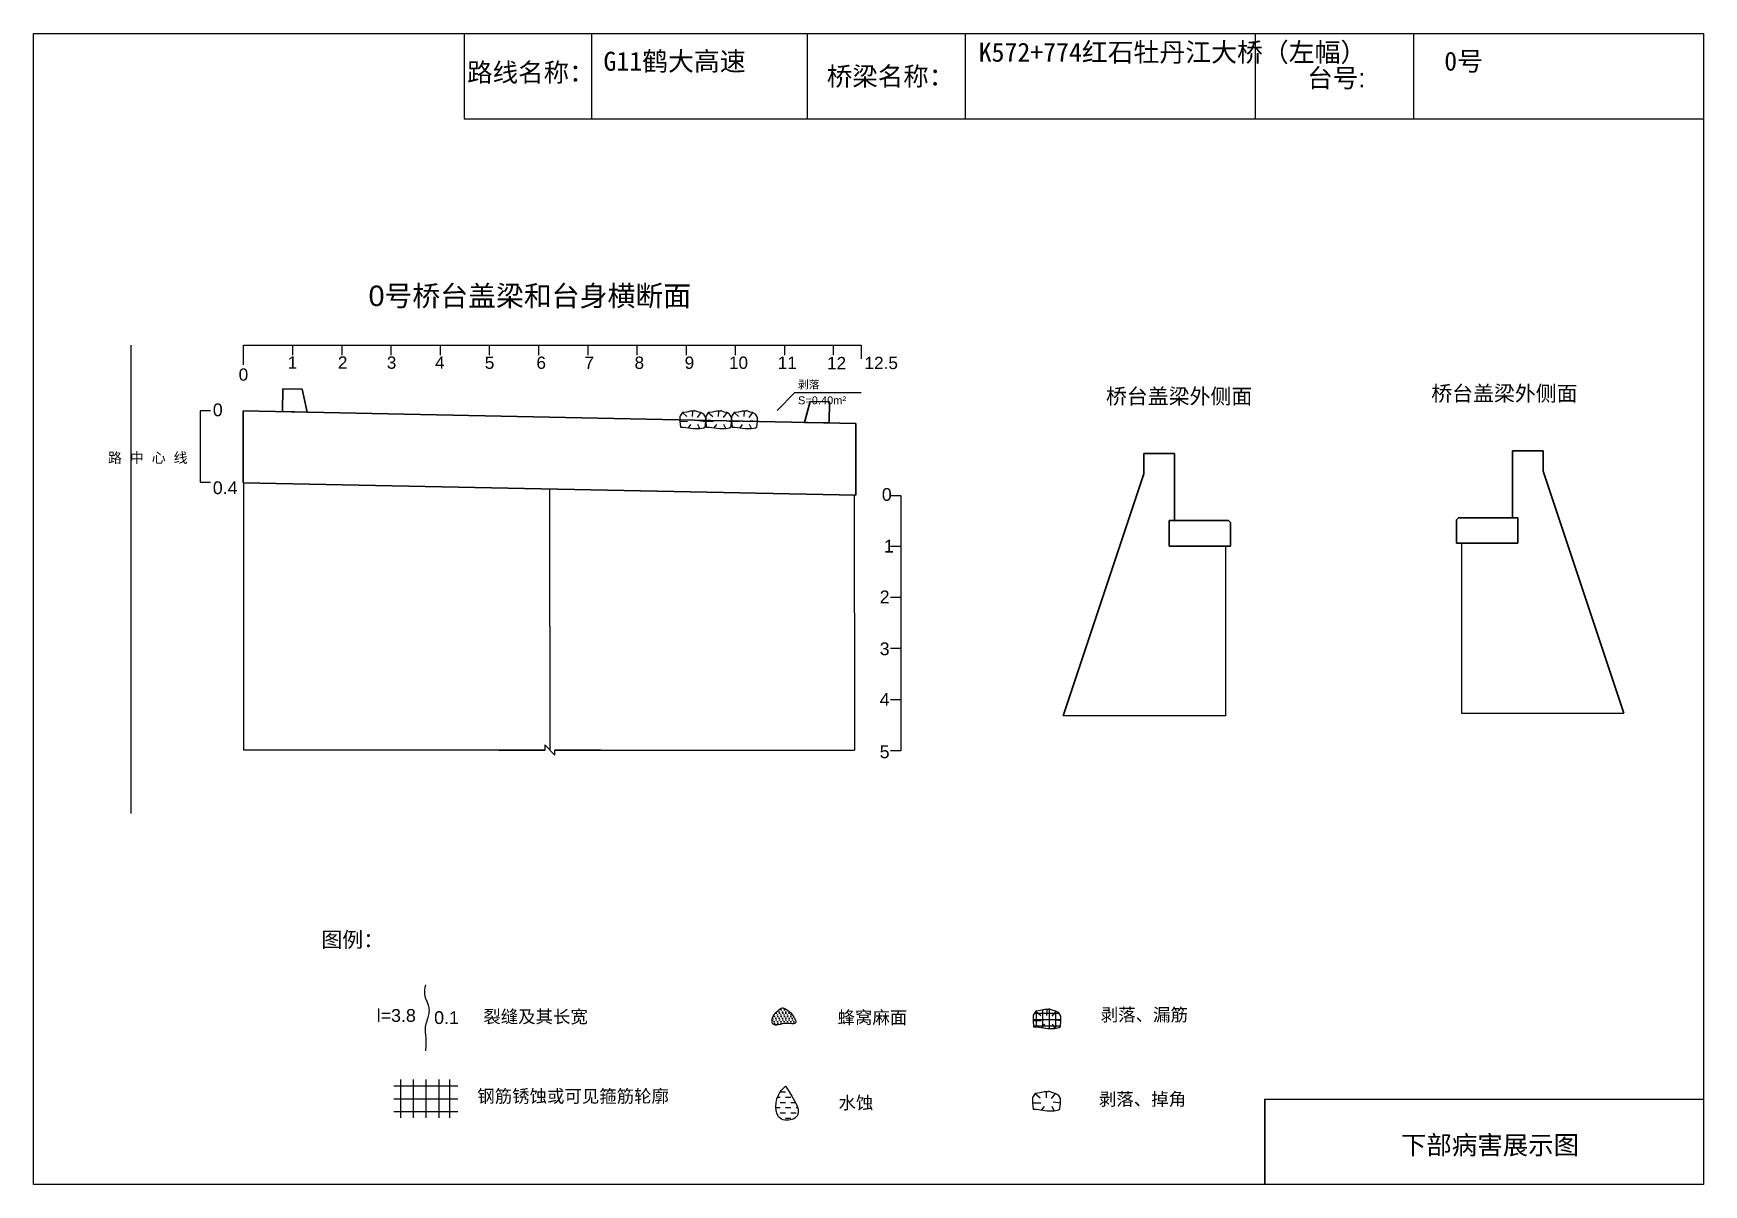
# Model space of a CAD drawing. Header units: millimetres. Extents: x 0 to 529, y -5115 to 459.
# Drawn here: x 0 to 529, y -4650 to -4286 of the extents above; entities that cross this region are included whole.
import ezdxf

# ---------------------------------------------------------------- set-up
doc = ezdxf.new("R2010")
doc.units = ezdxf.units.MM
doc.layers.add('中粗实线', color=4, linetype='Continuous', lineweight=35)
for name, color, linetype in [('加固措施', 7, 'Continuous'), ('图层1', 7, 'Continuous'), ('文字', 1, 'Continuous'), ('病害', 5, 'Continuous')]:
    doc.layers.add(name, color=color, linetype=linetype)
doc.styles.get("Standard").update_dxf_attribs({"font": 'arial.ttf'})

msp = doc.modelspace()

# ---------------------------------------------------------------- texts
for s, height, p in [('0', 3.89, (64.96, -4395.53)), ('1', 3.89, (80.51, -4391.75)), ('2', 3.89, (96.36, -4391.75)), ('3', 3.89, (111.85, -4391.75)), ('4', 3.89, (127.12, -4391.75)), ('5', 3.89, (142.85, -4391.79)), ('6', 3.89, (159.19, -4391.79)), ('7', 3.89, (174.41, -4391.79)), ('8', 3.89, (190.24, -4391.79)), ('9', 3.89, (206.1, -4391.79)), ('10', 3.891, (220.12, -4391.79)), ('11', 3.891, (235.55, -4391.79)), ('12', 3.891, (251.16, -4391.91)), ('12.5', 3.891, (263.02, -4391.85)), ('0', 4.04, (56.78, -4406.78)), ('路  中  心  线', 3.234, (23.62, -4421.54)), ('0.4', 4.042, (56.78, -4431.44)), ('0', 4.04, (268.5, -4433.56)), ('1', 4.04, (269.17, -4449.92)), ('2', 4.04, (267.82, -4466)), ('3', 4.04, (267.82, -4482.42)), ('4', 4.04, (267.82, -4498.45)), ('5', 4.04, (267.82, -4515.03))]:
    msp.add_text(s, height=height).set_placement(p)
at = {"color": 7}
for s, p in [('剥落', (241.96, -4398)), ('S=0.40m²', (241.96, -4403))]:
    msp.add_text(s, height=2.5, dxfattribs=at).set_placement(p)
at = {"char_height": 6, "attachment_point": 1}
for s, insert, width in [('{\\fSimSun|b0|i0|c134|p2;G11鹤大高速}', (180.41, -4291.41), 88.9763), ('{\\fSimSun|b0|i0|c134|p2;K572+774红石牡丹江大桥（左幅）}', (299.15, -4288.55), 118.7841), ('{\\fSimSun|b0|i0|c134|p2;0号}', (446.48, -4291.38), 118.7841)]:
    msp.add_mtext(s, dxfattribs=dict(at, insert=insert, width=width))
at = {"layer": '图层1'}
for s, p in [('路线名称：', (137.27, -4300.89)), ('桥梁名称：', (251.09, -4302.13)), ('台号:', (403.14, -4302.66)), ('下部病害展示图', (432.73, -4640.46))]:
    msp.add_text(s, height=5.911, dxfattribs=at).set_placement(p)
at = {"layer": '图层1', "attachment_point": 1}
for s, insert, char_height in [('图例：', (91.14, -4570.05), 4.85), ('l=3.8', (108.64, -4594.45), 4.042), ('0.1', (126.83, -4595.13), 4.042), ('裂缝及其长宽', (142.39, -4594.83), 4.042), ('蜂窝麻面', (254.5, -4595.08), 4.042), ('剥落、漏筋', (337.79, -4594.22), 4.042), ('钢筋锈蚀或可见箍筋轮廓', (140.49, -4619.99), 4.0421), ('水蚀', (254.8, -4622.08), 4.042), ('剥落、掉角', (337.21, -4620.92), 4.042)]:
    msp.add_mtext(s, dxfattribs=dict(at, insert=insert, char_height=char_height))
at = {"layer": '文字', "color": 0}
for s, height, p in [('0号桥台盖梁和台身横断面', 6.4673, (106.09, -4371.91)), ('桥台盖梁外侧面', 4.85, (339.43, -4402.87)), ('桥台盖梁外侧面', 4.85, (442.37, -4401.98))]:
    msp.add_text(s, height=height, dxfattribs=at).set_placement(p)

# ---------------------------------------------------------------- blocks, each defined once
blk = doc.blocks.new('adfsd')
at = {"lineweight": -2, "ltscale": 0.5}
for p, q in [((1140.897, -3083.694), (1140.936, -3083.729)), ((1140.983, -3083.682), (1140.981, -3083.729)), ((1141.053, -3083.694), (1141.022, -3083.735)), ((1140.876, -3083.768), (1140.94, -3083.769)), ((1140.948, -3083.824), (1140.969, -3083.796)), ((1141.045, -3083.83), (1141.028, -3083.796)), ((1141.094, -3083.772), (1141.036, -3083.763))]:
    blk.add_line(p, q, dxfattribs=at)
blk.add_lwpolyline([(1141, -3083.682), (1140.967, -3083.682), (1140.934, -3083.69), (1140.897, -3083.694), (1140.876, -3083.727), (1140.876, -3083.768), (1140.88, -3083.818), (1140.905, -3083.818), (1140.991, -3083.83), (1141.045, -3083.83), (1141.078, -3083.822), (1141.09, -3083.814), (1141.094, -3083.772), (1141.094, -3083.735), (1141.078, -3083.707), (1141.053, -3083.694), (1141.033, -3083.69), (1141, -3083.678)], dxfattribs=at)

# ---------------------------------------------------------------- hatches: boundary and pattern name
at = {"layer": '加固措施', "lineweight": -2}
h = msp.add_hatch(dxfattribs=at)
h.set_pattern_fill('DOTS', scale=0.808414)
h.set_pattern_definition([(0, (-3758.2266, -259.0642), (0.51874243, 1.03748487), [0, -1.03748487])])
edge = h.paths.add_edge_path()
edge.add_spline(control_points=[(236.75, -4594.11), (235.55, -4594.93), (233.84, -4596.11), (233.65, -4600.45), (237.69, -4598.46), (243.18, -4600.02), (239.09, -4594.01), (236.89, -4594.1), (236.75, -4594.11)], knot_values=[0, 0, 0, 0, 5.205471, 7.397577, 12.944796, 16.169923, 23.88441, 24.400432, 24.400432, 24.400432, 24.400432], degree=3, periodic=0)
h = msp.add_hatch(dxfattribs=at)
h.set_pattern_fill('DASH', color=256, scale=0.727573)
h.set_pattern_definition([(0, (-3025.9367, -191.9039), (1.6807255, 1.6807255), [1.6807255, -1.6807255])])
edge = h.paths.add_edge_path()
edge.add_spline(control_points=[(237.99, -4618.9), (237.41, -4619.41), (234.71, -4621.8), (233.99, -4630.49), (244.82, -4628.95), (240.82, -4623.06), (237.99, -4618.9)], knot_values=[0, 0, 0, 0, 3.237042, 15.187225, 21.182779, 35.601669, 35.601669, 35.601669, 35.601669], degree=3, periodic=0)
at = {"layer": '病害', "lineweight": -2}
h = msp.add_hatch(dxfattribs=at)
h.set_pattern_fill('DOTS', color=4, scale=0.808414, style=0)
h.set_pattern_definition([(0, (-6469.7559, -645.5705), (0.51874243, 1.03748487), [0, -1.03748487])])
edge = h.paths.add_edge_path()
edge.add_spline(control_points=[(236.75, -4594.11), (235.55, -4594.93), (233.84, -4596.11), (233.65, -4600.45), (237.69, -4598.46), (243.18, -4600.02), (239.09, -4594.01), (236.89, -4594.1), (236.75, -4594.11)], knot_values=[0, 0, 0, 0, 1.041094, 1.479515, 2.588959, 3.233985, 4.776882, 4.880086, 4.880086, 4.880086, 4.880086], degree=3, periodic=0)

# ---------------------------------------------------------------- linework, layer by layer
at = {"color": 0}
for p, q in [((0.01, -4285.6), (528.55, -4285.6)), ((0.01, -4650.01), (0.01, -4285.6)), ((136.35, -4285.6), (136.35, -4312.69)), ((244.82, -4285.6), (244.82, -4312.69)), ((386.69, -4285.6), (386.69, -4312.69)), ((436.79, -4285.65), (436.79, -4312.75)), ((528.55, -4285.6), (528.55, -4650.01)), ((136.35, -4312.69), (528.55, -4312.69)), ((66.46, -4390.52), (66.46, -4384.29)), ((66.46, -4384.29), (82.03, -4384.29)), ((82.03, -4384.29), (82.03, -4387.41)), ((82.03, -4384.29), (97.59, -4384.29)), ((97.59, -4384.29), (113.16, -4384.29)), ((97.59, -4384.29), (97.59, -4387.41)), ((113.16, -4384.29), (128.72, -4384.29)), ((113.16, -4384.29), (113.16, -4387.41)), ((128.72, -4384.29), (144.29, -4384.29)), ((128.72, -4384.29), (128.72, -4387.41)), ((144.29, -4384.29), (159.86, -4384.29)), ((144.29, -4384.29), (144.29, -4387.41)), ((159.86, -4384.29), (175.42, -4384.29)), ((159.86, -4384.29), (159.86, -4387.41)), ((175.42, -4384.29), (190.99, -4384.29)), ((175.42, -4384.29), (175.42, -4387.41)), ((190.99, -4384.29), (206.55, -4384.29)), ((190.99, -4384.29), (190.99, -4387.41)), ((190.99, -4384.29), (203.44, -4384.29)), ((206.55, -4384.29), (222.12, -4384.29)), ((206.55, -4384.29), (206.55, -4387.41)), ((206.55, -4384.29), (209.67, -4384.29)), ((222.12, -4384.29), (253.09, -4384.29)), ((222.12, -4384.29), (222.12, -4387.41)), ((237.68, -4384.29), (237.68, -4387.41)), ((253.09, -4384.29), (253.09, -4387.41)), ((253.09, -4384.29), (261.99, -4384.29)), ((261.99, -4384.29), (261.99, -4388.65)), ((56.02, -4405.05), (52.79, -4405.05)), ((52.79, -4405.05), (52.79, -4427.68)), ((52.79, -4427.68), (56.02, -4427.68)), ((66.53, -4427.85), (66.53, -4468.98)), ((259.9, -4468.98), (259.9, -4431.72)), ((271.28, -4431.83), (274.51, -4431.83)), ((274.51, -4431.83), (274.51, -4512.67)), ((274.51, -4448), (271.28, -4448)), ((377.26, -4447.89), (377.26, -4501.62)), ((451.96, -4447), (451.96, -4500.73)), ((274.51, -4464.17), (271.28, -4464.17)), ((66.53, -4468.98), (66.53, -4512.47)), ((259.9, -4468.98), (259.9, -4512.47)), ((274.51, -4480.34), (271.28, -4480.34)), ((274.51, -4496.51), (271.28, -4496.51)), ((147.27, -4512.47), (66.53, -4512.47)), ((161.82, -4510.85), (165.05, -4514.08)), ((161.82, -4510.85), (161.82, -4512.47)), ((165.05, -4512.47), (259.9, -4512.47)), ((165.05, -4514.08), (165.05, -4512.47)), ((274.51, -4512.67), (271.28, -4512.67)), ((389.67, -4650.01), (389.67, -4622.92)), ((389.67, -4622.92), (528.55, -4622.92)), ((528.55, -4650.01), (0.01, -4650.01))]:
    msp.add_line(p, q, dxfattribs=at)
at = {"color": 1}
for p, q in [((30.81, -4384.29), (30.81, -4532.49)), ((66.41, -4427.85), (66.53, -4427.85)), ((163.47, -4473.28), (163.47, -4429.79)), ((163.47, -4473.28), (163.47, -4512.47)), ((316.38, -4597.77), (325.2, -4597.77)), ((316.8, -4595.75), (324.63, -4595.75)), ((317.36, -4595.06), (317.36, -4600.06)), ((319.38, -4594.74), (319.38, -4600.33)), ((321.41, -4594.74), (321.41, -4600.56)), ((323.43, -4595.06), (323.43, -4600.51)), ((316.53, -4599.79), (325.04, -4599.79)), ((114.12, -4618.79), (134.33, -4618.79)), ((116.15, -4616.77), (116.15, -4628.89)), ((120.19, -4616.77), (120.19, -4628.89)), ((124.23, -4616.77), (124.23, -4628.89)), ((128.27, -4616.77), (128.27, -4628.89)), ((131.73, -4616.74), (131.73, -4628.86)), ((114.12, -4622.83), (134.33, -4622.83)), ((114.12, -4626.87), (134.33, -4626.87))]:
    msp.add_line(p, q, dxfattribs=at)
for p, q in [((377.26, -4501.62), (325.87, -4501.62)), ((451.96, -4500.73), (503.34, -4500.73))]:
    msp.add_line(p, q)
at = {"color": 0}
msp.add_lwpolyline([(0.01, -4285.6), (528.55, -4285.6), (528.55, -4650.01), (0.01, -4650.01)], dxfattribs=at)
at = {"color": 7}
msp.add_lwpolyline([(235.4, -4405), (240.96, -4399.25), (261.96, -4399.25)], dxfattribs=at)
at = {"lineweight": -2}
msp.add_open_spline([(236.75, -4594.11), (235.55, -4594.93), (233.84, -4596.11), (233.65, -4600.45), (237.69, -4598.46), (243.18, -4600.02), (239.09, -4594.01), (236.89, -4594.1), (236.75, -4594.11)], degree=3, knots=[0, 0, 0, 0, 4.208177, 5.980308, 10.464759, 13.071998, 19.3085, 19.725659, 19.725659, 19.725659, 19.725659], dxfattribs=at)
at = {"layer": '中粗实线', "color": 0}
for p, q in [((78.79, -4405.3), (78.92, -4398.1)), ((78.92, -4398.1), (85.11, -4398.23)), ((86.6, -4405.45), (85.11, -4398.23)), ((244.04, -4408.76), (245.8, -4402.09)), ((251.99, -4402.21), (245.8, -4402.09)), ((251.85, -4408.92), (251.99, -4402.21)), ((66.41, -4427.85), (66.44, -4405.05)), ((66.44, -4405.05), (260.28, -4409.09)), ((78.79, -4405.3), (86.6, -4405.45)), ((251.85, -4408.92), (244.04, -4408.76)), ((260.27, -4431.72), (260.28, -4409.09)), ((361.09, -4418.59), (351.39, -4418.59)), ((351.39, -4418.59), (351.39, -4425.06)), ((361.09, -4439.81), (361.09, -4418.59)), ((468.12, -4417.7), (477.83, -4417.7)), ((468.12, -4438.91), (468.12, -4417.7)), ((477.83, -4417.7), (477.83, -4424.17)), ((66.41, -4427.85), (260.27, -4431.72)), ((351.39, -4425.06), (325.87, -4501.62)), ((351.39, -4425.06), (351.39, -4425.06)), ((477.83, -4424.17), (503.34, -4500.73)), ((477.83, -4424.17), (477.83, -4424.17)), ((450.99, -4438.91), (450.34, -4439.56)), ((450.34, -4447), (450.34, -4439.56)), ((450.99, -4438.91), (468.12, -4438.91)), ((468.12, -4438.91), (469.74, -4438.91)), ((469.74, -4438.91), (469.74, -4447)), ((361.09, -4439.81), (359.47, -4439.81)), ((359.47, -4439.81), (359.47, -4447.89)), ((378.23, -4439.81), (361.09, -4439.81)), ((378.23, -4439.81), (378.87, -4440.45)), ((378.87, -4447.89), (378.87, -4440.45)), ((359.47, -4447.89), (378.87, -4447.89)), ((377.26, -4447.89), (378.87, -4447.89)), ((451.96, -4447), (450.34, -4447)), ((469.74, -4447), (450.34, -4447)), ((161.82, -4512.47), (147.27, -4512.47)), ((179.61, -4512.47), (165.05, -4512.47))]:
    msp.add_line(p, q, dxfattribs=at)
at = {"layer": '加固措施', "lineweight": -2}
msp.add_open_spline([(237.99, -4618.9), (237.41, -4619.41), (234.71, -4621.8), (233.99, -4630.49), (244.82, -4628.95), (240.82, -4623.06), (237.99, -4618.9)], degree=3, knots=[0, 0, 0, 0, 2.355174, 11.049799, 15.411996, 25.90278, 25.90278, 25.90278, 25.90278], dxfattribs=at)
at = {"layer": '图层1', "lineweight": -2}
msp.add_open_spline([(124.05, -4586.77), (124, -4587.03), (123.96, -4587.27), (123.84, -4588.01), (123.78, -4588.49), (123.75, -4589.14), (123.75, -4589.35), (123.77, -4589.69), (123.79, -4589.81), (123.83, -4590.06), (123.86, -4590.18), (123.97, -4590.62), (124.09, -4590.96), (124.38, -4591.71), (124.55, -4592.12), (124.87, -4593), (125.02, -4593.48), (125.16, -4594.3), (125.2, -4594.62), (125.21, -4595.26), (125.18, -4595.57), (125.1, -4596.16), (125.04, -4596.44), (124.91, -4596.98), (124.83, -4597.24), (124.63, -4597.88), (124.5, -4598.26), (124.27, -4598.96), (124.17, -4599.29), (124.06, -4599.74), (124.03, -4599.88), (123.99, -4600.12), (123.98, -4600.24), (123.96, -4600.47), (123.96, -4600.59), (123.95, -4601.03), (123.96, -4601.37), (124.02, -4602.1), (124.07, -4602.49), (124.14, -4603.17), (124.16, -4603.45), (124.2, -4603.99), (124.21, -4604.23), (124.22, -4604.72), (124.22, -4604.96), (124.21, -4605.68), (124.18, -4606.14), (124.13, -4606.95), (124.1, -4607.3), (124.07, -4607.64)], degree=3, knots=[0, 0, 0, 0, 0.93103, 0.93103, 2.904338, 2.904338, 3.933552, 3.933552, 4.598026, 4.598026, 5.2625, 5.2625, 6.799065, 6.799065, 8.335629, 8.335629, 9.872194, 9.872194, 10.744529, 10.744529, 11.616864, 11.616864, 12.4892, 12.4892, 13.361535, 13.361535, 14.755665, 14.755665, 16.149795, 16.149795, 16.835641, 16.835641, 17.410365, 17.410365, 17.98509, 17.98509, 19.45733, 19.45733, 20.929571, 20.929571, 21.910052, 21.910052, 22.722819, 22.722819, 23.535585, 23.535585, 25.161117, 25.161117, 26.428502, 26.428502, 26.428502, 26.428502], dxfattribs=at)
at = {"layer": '病害', "color": 5}
for p, q in [((136.35, -4285.6), (136.35, -4312.69)), ((244.82, -4285.6), (244.82, -4312.69)), ((386.69, -4285.6), (386.69, -4312.69)), ((528.55, -4285.6), (528.55, -4312.69)), ((136.35, -4312.69), (386.13, -4312.69)), ((386.13, -4312.69), (528.55, -4312.69)), ((389.67, -4622.92), (528.55, -4622.92)), ((389.67, -4622.92), (389.67, -4650.01)), ((528.55, -4622.92), (528.55, -4650.01))]:
    msp.add_line(p, q, dxfattribs=at)
at = {"layer": '病害', "color": 0}
for p, q in [((176.63, -4285.6), (176.63, -4312.69)), ((294.92, -4285.6), (294.92, -4312.69))]:
    msp.add_line(p, q, dxfattribs=at)

# ---------------------------------------------------------------- block references
for p, xscale, yscale, zscale in [((-42578.26, 111232.92), 37.5, 37.5, 25), ((-42578.26, 111232.92), 37.5, 37.5, 25), ((-42570.08, 111232.92), 37.5, 37.5, 25), ((-42570.08, 111232.92), 37.5, 37.5, 25), ((-42561.91, 111232.92), 37.5, 37.5, 25), ((-42561.91, 111232.92), 37.5, 37.5, 25), ((-45798.65, 120050.06), 40.42071791424115, 40.42071791424115, 40.42071791424115), ((-45798.81, 120024), 40.42071791424115, 40.42071791424115, 40.42071791424115)]:
    msp.add_blockref('adfsd', p, dxfattribs=dict(xscale=xscale, yscale=yscale, zscale=zscale))

msp.set_redraw_order([(e.dxf.handle, doc.entitydb.next_handle()) for e in msp.query("TEXT MTEXT ATTDEF DIMENSION ARC_DIMENSION")])  # texts and dimensions are drawn at this point

doc.saveas('drawing.dxf')
